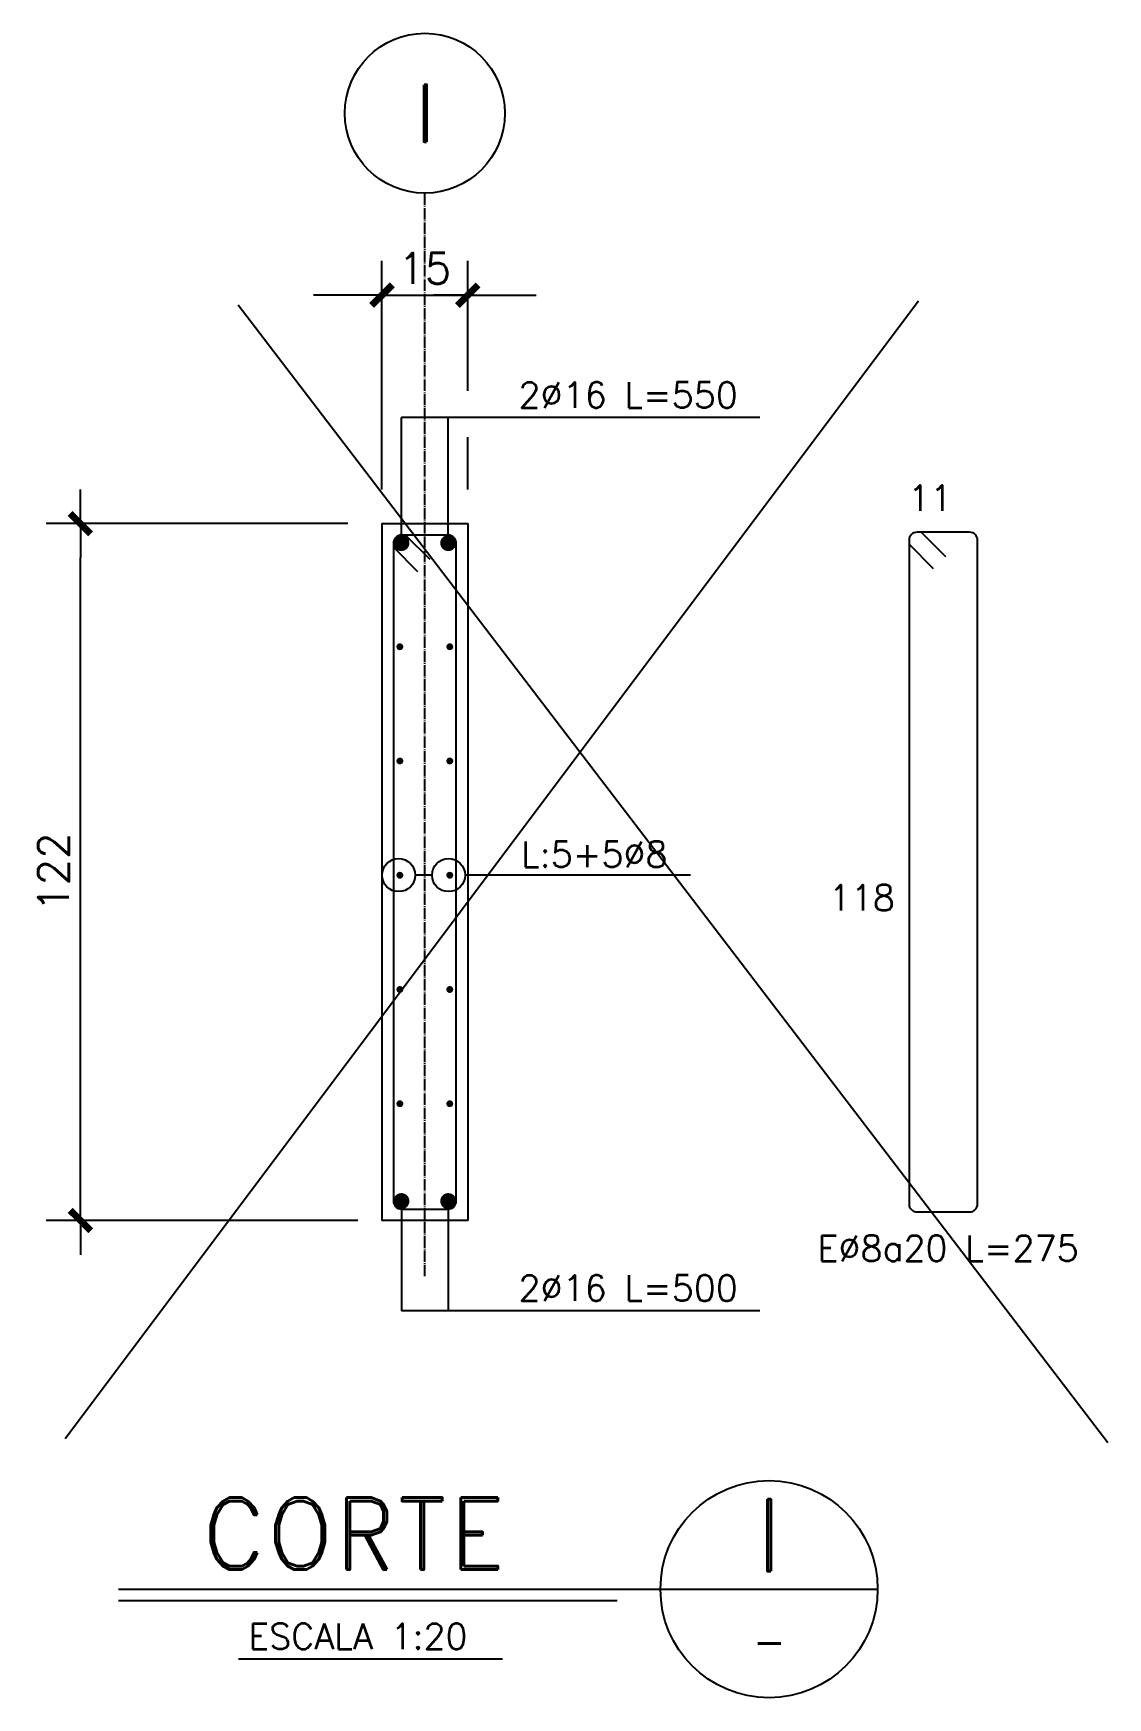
# Model space of a CAD drawing. Header units: millimetres. Extents: x 120 to 6193, y 171 to 3610.
# Drawn here: x 5722 to 6193, y 1878 to 2606 of the extents above; entities that cross this region are included whole.
import ezdxf
from ezdxf.enums import TextEntityAlignment as Align

# ---------------------------------------------------------------- set-up
doc = ezdxf.new("R2010")
doc.units = ezdxf.units.MM
doc.header["$LTSCALE"] = 0.5
doc.linetypes.add('EJES', pattern=[12.5, 10, -1, 0.5, -1])
doc.layers.add('CORTES', color=5, linetype='Continuous')
doc.layers.add('revision', color=1, linetype='Continuous')
doc.styles.add('ROMAND', font='romand')
doc.styles.add('ROMANS', font='romans')
doc.styles.add('ROMANS0', font='romans.shx')
doc.styles.add('SIETE50', font='ROMAND.SHX', dxfattribs={"height": 31.5})
doc.dimstyles.new('ING20', dxfattribs={"dimscale": 50, "dimtxt": 0.27, "dimasz": 0.3, "dimexe": 0.3, "dimexo": 1, "dimgap": 0.1, "dimtad": 1, "dimlfac": 0.4, "dimzin": 12, "dimdsep": 46, "dimtxsty": 'ROMANS', "dimblk1": 'TICK1', "dimblk2": 'TICK1', "dimsah": 1, "dimcen": 0.09, "dimse1": 1, "dimse2": 1, "dimclrd": 2, "dimclre": 1, "dimclrt": 3, "dimadec": 0, "dimazin": 0, "dimtfac": 1, "dimtix": 1, "dimtmove": 2, "dimatfit": 3, "dimldrblk": 'TICK1', "dimfxl": 1, "dimtolj": 1, "dimtzin": 12, "dimarcsym": 0})

msp = doc.modelspace()

# ---------------------------------------------------------------- texts
at = {"layer": 'CORTES', "color": 9, "style": 'ROMANS0'}
for s, p in [('2%%C16 L=550', (5982.719, 2442.386)), ('L:5+5%%c8', (5967.9, 2241.407)), ('2%%C16 L=500', (5982.719, 2051.502))]:
    msp.add_text(s, height=11.25, dxfattribs=at).set_placement(p, align=Align.CENTER)
at = {"layer": 'CORTES', "color": 3, "ltscale": 0.5, "style": 'ROMANS0'}
for s, p in [('11', (6114.859, 2402.966)), ('118', (6084.982, 2227.966))]:
    msp.add_text(s, height=11.25, dxfattribs=at).set_placement(p, align=Align.MIDDLE)
msp.add_text('E%%c8a20 L=275', height=11.25, dxfattribs=at).set_placement((6122.711, 2068.945), align=Align.CENTER)

# ---------------------------------------------------------------- blocks, each defined once
blk = doc.blocks.new('TICK1')
at = {"color": 2}
for points in [[(0, 0), (-1, 0)], [(0, 0), (1, 0)]]:
    blk.add_lwpolyline(points, dxfattribs=at)
at = {"color": 2, "const_width": 0.2}
blk.add_lwpolyline([(-0.3, -0.3), (0.3, 0.3)], dxfattribs=at)
blk = doc.blocks.new('*D104')
at = {"layer": 'CORTES', "color": 2, "lineweight": -2}
for p, q in [((5860.02, 2491.71), (5845.02, 2491.71)), ((5875.02, 2491.71), (5912.52, 2491.71)), ((5927.52, 2491.71), (5942.52, 2491.71))]:
    blk.add_line(p, q, dxfattribs=at)
at = {"layer": 'Defpoints', "color": 0}
for p in [(5875.02, 2491.71), (5912.52, 2491.71), (5912.52, 2491.71)]:
    blk.add_point(p, dxfattribs=at)
at = {"layer": 'CORTES', "color": 2, "lineweight": -2, "xscale": 15, "yscale": 15, "zscale": 15}
blk.add_blockref('TICK1', (5875.02, 2491.71), dxfattribs=at)
at = {"layer": 'CORTES', "color": 2, "lineweight": -2, "xscale": 15, "yscale": 15, "zscale": 15, "rotation": 180}
blk.add_blockref('TICK1', (5912.52, 2491.71), dxfattribs=at)
at = {"layer": 'CORTES', "color": 3, "insert": (5893.77, 2503.46), "char_height": 13.5, "attachment_point": 5, "style": 'ROMANS'}
blk.add_mtext('\\A1;15', dxfattribs=at)
blk = doc.blocks.new('*D105')
at = {"layer": 'CORTES', "color": 2, "lineweight": -2}
blk.add_line((5743.08, 2101.71), (5743.08, 2376.71), dxfattribs=at)
at = {"layer": 'Defpoints', "color": 0}
for p in [(5743.08, 2391.71), (5743.08, 2391.71), (5743.08, 2086.71)]:
    blk.add_point(p, dxfattribs=at)
at = {"layer": 'CORTES', "color": 2, "lineweight": -2, "xscale": 15, "yscale": 15, "zscale": 15}
for p, rotation in [((5743.08, 2391.71), 90), ((5743.08, 2086.71), 270)]:
    blk.add_blockref('TICK1', p, dxfattribs=dict(at, rotation=rotation))
at = {"layer": 'CORTES', "color": 3, "insert": (5731.33, 2239.21), "char_height": 13.5, "attachment_point": 5, "rotation": 90, "style": 'ROMANS'}
blk.add_mtext('\\A1;122', dxfattribs=at)
blk = doc.blocks.new('t-corte')
at = {"color": 6}
for p, q in [((-169.7, -4.87), (162.33, -4.87)), ((-169.7, -9.87), (48.33, -9.87))]:
    blk.add_line(p, q, dxfattribs=at)
at = {"color": 3}
blk.add_line((-117.31, -35.35), (-1.78, -35.35), dxfattribs=at)
blk.add_circle((114.83, -4.87), 47.5, dxfattribs=at)
at = {"color": 6, "style": 'SIETE50'}
blk.add_text('CORTE', height=31.5, dxfattribs=at).set_placement((-133.43, 3.71))
blk.add_attdef('A', text='', height=31.5, dxfattribs=at).set_placement((114.91, 18.73), align=Align.MIDDLE_CENTER)
at = {"color": 3, "style": 'ROMANS'}
blk.add_attdef('ESCALA', (-113, -31.12), '', height=11.25, dxfattribs=at)
blk.add_attdef('-', text='', height=13, dxfattribs=at).set_placement((114.99, -27.66), align=Align.MIDDLE)
blk = doc.blocks.new('EJE-1')
at = {"color": 3, "linetype": 'Continuous'}
blk.add_circle((0, 0), 35, dxfattribs=at)
at = {"color": 5, "linetype": 'Continuous', "style": 'ROMAND'}
blk.add_attdef('0', text='', height=25, dxfattribs=at).set_placement((0.23, 0), align=Align.MIDDLE)

# ---------------------------------------------------------------- dimensions: what is measured, and where the dimension line sits
at = {"layer": 'CORTES'}
dim = msp.add_linear_dim(base=(5912.519, 2491.714), p1=(5875.019, 2491.714), p2=(5912.519, 2491.714), dimstyle='ING20', dxfattribs=at)
dim.commit()
dim.dimension.update_dxf_attribs({"geometry": '*D104', "text_midpoint": (5893.769, 2503.464)})
dim = msp.add_linear_dim(base=(5743.084, 2391.714), p1=(5743.084, 2086.714), p2=(5743.084, 2391.714), angle=90, dimstyle='ING20', dxfattribs=at)
dim.commit()
dim.dimension.update_dxf_attribs({"geometry": '*D105', "text_midpoint": (5731.334, 2239.214)})

# ---------------------------------------------------------------- linework, layer by layer
at = {"layer": 'CORTES', "color": 1, "linetype": 'EJES'}
msp.add_line((5893.769, 2062.333), (5893.769, 2536.33), dxfattribs=at)
at = {"layer": 'CORTES', "color": 1}
for p, q in [((5875.019, 2406.714), (5875.019, 2506.714)), ((5912.519, 2449.871), (5912.519, 2506.714)), ((5883.516, 2383.211), (5883.516, 2438.147)), ((6040.311, 2438.147), (5883.522, 2438.147)), ((5904.016, 2383.211), (5904.016, 2438.147)), ((5912.519, 2406.714), (5912.519, 2429.518)), ((5860.019, 2391.714), (5728.084, 2391.714)), ((5896.919, 2237.895), (5889.556, 2237.895)), ((6009.956, 2237.895), (5911.396, 2237.895)), ((5883.516, 2095.219), (5883.516, 2047.264)), ((5904.016, 2095.219), (5904.016, 2047.264)), ((5864.459, 2086.714), (5728.084, 2086.714)), ((6040.311, 2047.264), (5883.522, 2047.264))]:
    msp.add_line(p, q, dxfattribs=at)
at = {"layer": 'CORTES'}
for p, q in [((5875.019, 2391.714), (5912.519, 2391.714)), ((5875.019, 2391.714), (5875.019, 2086.714)), ((5912.519, 2391.714), (5912.519, 2086.714)), ((5912.519, 2086.714), (5875.019, 2086.714))]:
    msp.add_line(p, q, dxfattribs=at)
at = {"layer": 'CORTES', "color": 2}
for p, q in [((5885.316, 2386.711), (5895.923, 2376.104)), ((5880.016, 2381.411), (5890.623, 2370.804))]:
    msp.add_line(p, q, dxfattribs=at)
at = {"layer": 'CORTES', "color": 7, "ltscale": 0.5}
for p, q in [((6105.609, 2382.666), (6116.216, 2372.059)), ((6110.909, 2387.966), (6121.516, 2377.359))]:
    msp.add_line(p, q, dxfattribs=at)
at = {"layer": 'CORTES', "color": 2}
msp.add_lwpolyline([(5904.016, 2091.714, 0.4142136), (5907.516, 2095.214), (5907.516, 2383.211, 0.4142136), (5904.016, 2386.711), (5897.516, 2386.711), (5883.516, 2386.711, 0.4142136), (5880.016, 2383.211), (5880.016, 2095.214, 0.4142136), (5883.516, 2091.714)], format="xyb", close=True, dxfattribs=at)
for points, const_width in [([(5881.766, 2383.211, 1), (5885.266, 2383.211, 1)], 3.5), ([(5902.266, 2383.211, 1), (5905.766, 2383.211, 1)], 3.5), ([(5882.096, 2337.839, -1), (5883.596, 2337.839, -1)], 1.5), ([(5903.936, 2337.839, -1), (5905.436, 2337.839, -1)], 1.5), ([(5882.096, 2287.839, -1), (5883.596, 2287.839, -1)], 1.5), ([(5903.936, 2287.839, -1), (5905.436, 2287.839, -1)], 1.5), ([(5882.096, 2237.839, -1), (5883.596, 2237.839, -1)], 1.5), ([(5903.936, 2237.839, -1), (5905.436, 2237.839, -1)], 1.5), ([(5882.096, 2187.839, 1), (5883.596, 2187.839, 1)], 1.5), ([(5903.936, 2187.839, 1), (5905.436, 2187.839, 1)], 1.5), ([(5882.096, 2137.839, 1), (5883.596, 2137.839, 1)], 1.5), ([(5903.936, 2137.839, 1), (5905.436, 2137.839, 1)], 1.5), ([(5881.766, 2095.214, 1), (5885.266, 2095.214, 1)], 3.5), ([(5902.266, 2095.214, 1), (5905.766, 2095.214, 1)], 3.5)]:
    msp.add_lwpolyline(points, format="xyb", close=True, dxfattribs=dict(at, const_width=const_width))
at = {"layer": 'CORTES', "color": 7, "ltscale": 0.5, "elevation": 0}
msp.add_lwpolyline([(6132.109, 2090.466, 0.4142136), (6135.609, 2093.966), (6135.609, 2384.466, 0.4142136), (6132.109, 2387.966), (6120.609, 2387.966), (6109.109, 2387.966, 0.4142136), (6105.609, 2384.466), (6105.609, 2093.966, 0.4142136), (6109.109, 2090.466)], format="xyb", close=True, dxfattribs=at)
at = {"layer": 'CORTES', "color": 1}
for centre in [(5882.318, 2237.895), (5904.158, 2237.895)]:
    msp.add_circle(centre, 7.239, dxfattribs=at)
at = {"layer": 'revision', "ltscale": 0.5}
for p, q in [((5736.426, 1991.266), (6109.758, 2489.254)), ((5812.149, 2487.494), (6192.525, 1989.507))]:
    msp.add_line(p, q, dxfattribs=at)

# ---------------------------------------------------------------- block references
at = {"layer": 'CORTES'}
for name, p, values in [('EJE-1', (5893.769, 2571.33), {'0': 'I'}), ('t-corte', (5929.521, 1930.241), {'ESCALA': 'ESCALA 1:20', 'A': 'I', '-': '-'})]:
    msp.add_blockref(name, p, dxfattribs=at).add_auto_attribs(values)

msp.set_redraw_order([(e.dxf.handle, doc.entitydb.next_handle()) for e in msp.query("TEXT MTEXT ATTDEF DIMENSION ARC_DIMENSION")])  # texts and dimensions are drawn at this point

doc.saveas('drawing.dxf')
